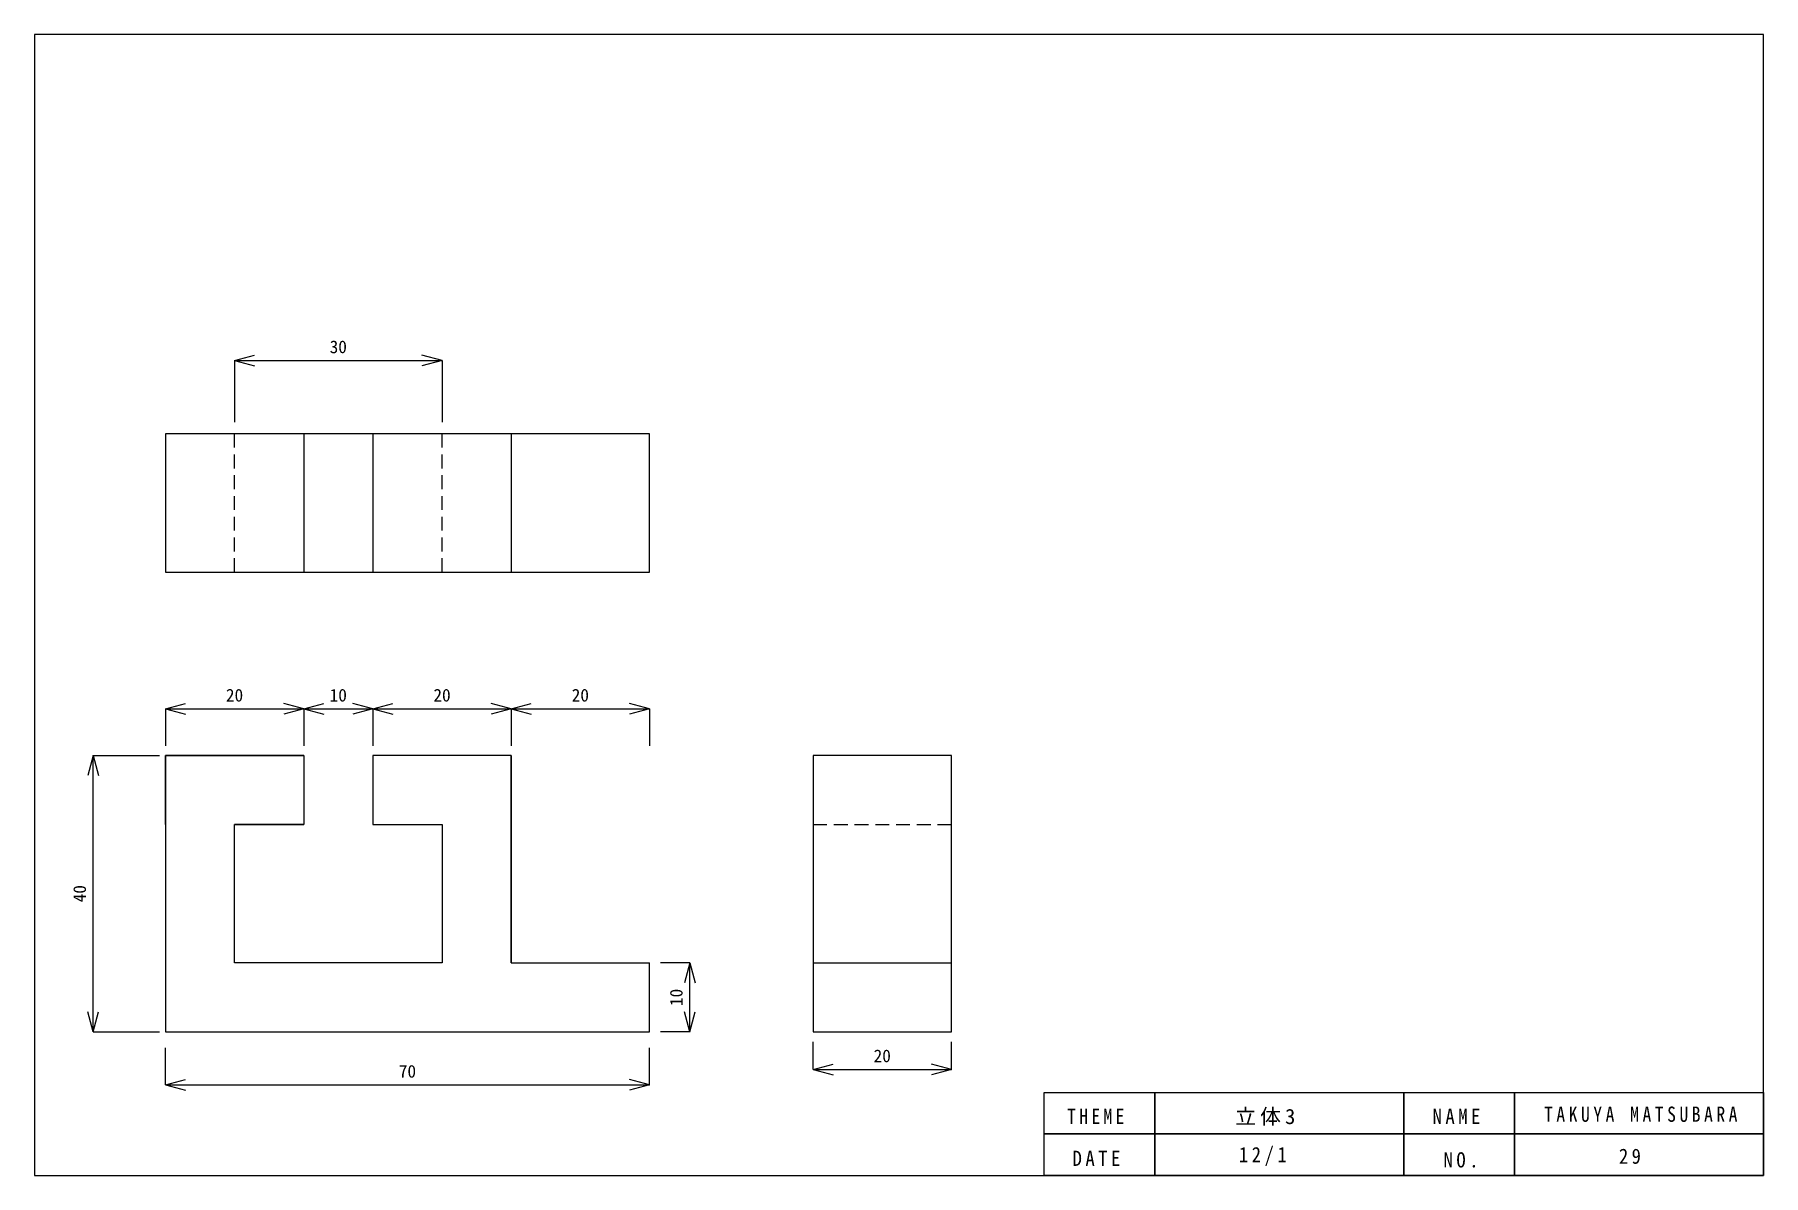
# Model space of a CAD drawing. Units: millimetres on the paper. Extents: x -1924 to 2076, y -2069 to 1931.
# Drawn here: x -129.8 to 120.2, y -77.7 to 87.3 of the extents above; entities that cross this region are included whole.
import ezdxf
from ezdxf.enums import TextEntityAlignment as Align

# ---------------------------------------------------------------- set-up
doc = ezdxf.new("R2010")
doc.units = ezdxf.units.MM
doc.linetypes.add('DASHED2', pattern=[3, 2, -1])
for name, color, linetype in [('0-0_外形線', 7, 'Continuous'), ('0-2_かくれ線', 1, 'DASHED2'), ('0-3_寸法線', 3, 'Continuous')]:
    doc.layers.add(name, color=color, linetype=linetype)
doc.styles.add('ＭＳ ゴシック', font='')
doc.styles.get('ＭＳ ゴシック').set_extended_font_data('MS Gothic')

msp = doc.modelspace()

# ---------------------------------------------------------------- texts
at = {"layer": '0-0_外形線', "char_height": 2.199, "attachment_point": 7, "style": 'ＭＳ ゴシック'}
for s, insert in [('\\T1.38;\\W0.85;THEME', (19.553, -70.286)), ('\\T1.2;立体3', (43.863, -70.551)), ('\\T1.38;\\W0.9;NAME', (72.4, -70.286)), ('\\T1.4;\\W0.85;TAKUYA\\~MATSUBARA', (88.519, -70.022)), ('\\T1.38;\\W0.9;DATE', (20.346, -76.364)), ('\\T1.38;\\W0.9;12/1', (44.391, -76.364)), ('\\T1.38;\\W0.9;NO.', (73.986, -76.628)), ('\\T1.36;\\W0.9;29', (99.352, -76.1))]:
    msp.add_mtext(s, dxfattribs=dict(at, insert=insert))
at = {"layer": '0-3_寸法線', "color": 4, "style": 'ＭＳ ゴシック'}
for s, p in [('30', (-87.085, 40.627)), ('20', (-102.085, -9.755)), ('10', (-87.085, -9.755)), ('20', (-72.085, -9.755)), ('20', (-52.085, -9.755)), ('20', (-8.425, -61.92)), ('70', (-77.085, -64.15))]:
    msp.add_text(s, height=1.833, dxfattribs=at).set_placement(p, align=Align.BOTTOM_LEFT)
for s, p in [('40', (-121.774, -38.243)), ('10', (-35.5, -53.243))]:
    msp.add_text(s, height=1.833, rotation=90, dxfattribs=at).set_placement(p, align=Align.BOTTOM_LEFT)

# ---------------------------------------------------------------- linework, layer by layer
at = {"layer": '0-0_外形線'}
for p, q in [((-90.835, 29.512), (-90.835, 9.512)), ((-80.835, 29.512), (-80.835, 9.512)), ((-60.835, 29.512), (-60.835, 9.512)), ((-110.835, -16.993), (-110.835, -56.993)), ((-110.835, -26.993), (-110.835, -16.993)), ((-90.835, -16.993), (-110.835, -16.993)), ((-60.835, -16.993), (-80.835, -16.993)), ((-60.835, -16.993), (-70.835, -16.993)), ((-60.835, -26.993), (-60.835, -16.993)), ((-60.835, -46.993), (-60.835, -16.993)), ((-100.835, -26.993), (-90.835, -26.993)), ((-90.835, -26.993), (-100.835, -26.993)), ((-80.835, -26.993), (-70.835, -26.993)), ((-70.835, -26.993), (-70.835, -46.993)), ((-40.835, -56.993), (-40.835, -46.993)), ((-17.175, -46.993), (2.825, -46.993)), ((-110.835, -56.993), (-40.835, -56.993))]:
    msp.add_line(p, q, dxfattribs=at)
for points in [[(-129.756, -77.744), (120.244, -77.744), (120.244, 87.256), (-129.756, 87.256)], [(-110.835, 9.512), (-40.835, 9.512), (-40.835, 29.512), (-110.835, 29.512)], [(-17.175, -56.993), (2.825, -56.993), (2.825, -16.993), (-17.175, -16.993)], [(32.244, -71.744), (16.244, -71.744), (16.244, -65.744), (32.244, -65.744)], [(68.244, -71.744), (32.244, -71.744), (32.244, -65.744), (68.244, -65.744)], [(84.244, -71.744), (68.244, -71.744), (68.244, -65.744), (84.244, -65.744)], [(120.244, -71.744), (84.244, -71.744), (84.244, -65.744), (120.244, -65.744)], [(32.244, -77.744), (16.244, -77.744), (16.244, -71.744), (32.244, -71.744)], [(68.244, -77.744), (32.244, -77.744), (32.244, -71.744), (68.244, -71.744)], [(84.244, -77.744), (68.244, -77.744), (68.244, -71.744), (84.244, -71.744)], [(120.244, -77.744), (84.244, -77.744), (84.244, -71.744), (120.244, -71.744)]]:
    msp.add_lwpolyline(points, close=True, dxfattribs=at)
for points in [[(-110.835, -16.993), (-90.835, -16.993), (-90.835, -26.993)], [(-60.835, -16.993), (-80.835, -16.993), (-80.835, -26.993)], [(-60.835, -16.993), (-60.835, -46.993), (-40.835, -46.993)], [(-70.835, -46.993), (-100.835, -46.993), (-100.835, -26.993)], [(-80.835, -26.993), (-70.835, -26.993), (-70.835, -46.993)]]:
    msp.add_lwpolyline(points, dxfattribs=at)
msp.add_circle((75.571, -69.23), 2000, dxfattribs=at)
at = {"layer": '0-2_かくれ線'}
for p, q in [((-100.835, 9.512), (-100.835, 29.512)), ((-70.835, 9.512), (-70.835, 29.512)), ((-17.175, -26.993), (2.825, -26.993))]:
    msp.add_line(p, q, dxfattribs=at)
at = {"layer": '0-3_寸法線'}
for p, q in [((-100.835, 40.127), (-97.938, 40.904)), ((-100.835, 40.127), (-70.835, 40.127)), ((-100.835, 40.127), (-97.938, 39.351)), ((-100.835, 40.127), (-100.835, 31.21)), ((-70.835, 40.127), (-73.733, 40.904)), ((-70.835, 40.127), (-73.733, 39.351)), ((-70.835, 40.127), (-70.835, 31.21)), ((-110.835, -10.255), (-107.938, -9.478)), ((-90.835, -10.255), (-93.733, -9.478)), ((-90.835, -10.255), (-87.938, -9.478)), ((-80.835, -10.255), (-83.733, -9.478)), ((-80.835, -10.255), (-77.938, -9.478)), ((-60.835, -10.255), (-63.733, -9.478)), ((-60.835, -10.255), (-57.938, -9.478)), ((-40.835, -10.255), (-43.733, -9.478)), ((-110.835, -10.255), (-90.835, -10.255)), ((-110.835, -10.255), (-107.938, -11.031)), ((-110.835, -10.255), (-110.835, -15.605)), ((-90.835, -10.255), (-93.733, -11.031)), ((-90.835, -10.255), (-90.835, -15.605)), ((-90.835, -10.255), (-80.835, -10.255)), ((-90.835, -10.255), (-87.938, -11.031)), ((-80.835, -10.255), (-83.733, -11.031)), ((-80.835, -10.255), (-80.835, -15.605)), ((-80.835, -10.255), (-60.835, -10.255)), ((-80.835, -10.255), (-77.938, -11.031)), ((-60.835, -10.255), (-63.733, -11.031)), ((-60.835, -10.255), (-60.835, -15.605)), ((-60.835, -10.255), (-40.835, -10.255)), ((-60.835, -10.255), (-57.938, -11.031)), ((-40.835, -10.255), (-43.733, -11.031)), ((-40.835, -10.255), (-40.835, -15.605)), ((-121.274, -16.993), (-122.05, -19.891)), ((-121.274, -56.993), (-121.274, -16.993)), ((-121.274, -16.993), (-120.497, -19.891)), ((-121.274, -16.993), (-111.688, -16.993)), ((-35, -46.993), (-39.236, -46.993)), ((-35, -46.993), (-35.776, -49.891)), ((-35, -56.993), (-35, -46.993)), ((-35, -46.993), (-34.224, -49.891)), ((-121.274, -56.993), (-122.05, -54.095)), ((-121.274, -56.993), (-120.497, -54.095)), ((-35, -56.993), (-35.776, -54.095)), ((-35, -56.993), (-34.224, -54.095)), ((-121.274, -56.993), (-111.688, -56.993)), ((-35, -56.993), (-39.236, -56.993)), ((-110.835, -64.65), (-110.835, -59.299)), ((-40.835, -64.65), (-40.835, -59.299)), ((-17.175, -62.42), (-17.175, -58.408)), ((2.825, -62.42), (2.825, -58.408)), ((-17.175, -62.42), (-14.277, -61.644)), ((-17.175, -62.42), (2.825, -62.42)), ((-17.175, -62.42), (-14.277, -63.197)), ((2.825, -62.42), (-0.073, -61.644)), ((2.825, -62.42), (-0.073, -63.197)), ((-110.835, -64.65), (-107.938, -63.873)), ((-110.835, -64.65), (-40.835, -64.65)), ((-110.835, -64.65), (-107.938, -65.426)), ((-40.835, -64.65), (-43.733, -63.873)), ((-40.835, -64.65), (-43.733, -65.426))]:
    msp.add_line(p, q, dxfattribs=at)

msp.set_redraw_order([(e.dxf.handle, doc.entitydb.next_handle()) for e in msp.query("TEXT MTEXT ATTDEF DIMENSION ARC_DIMENSION")])  # texts and dimensions are drawn at this point

doc.saveas('drawing.dxf')
